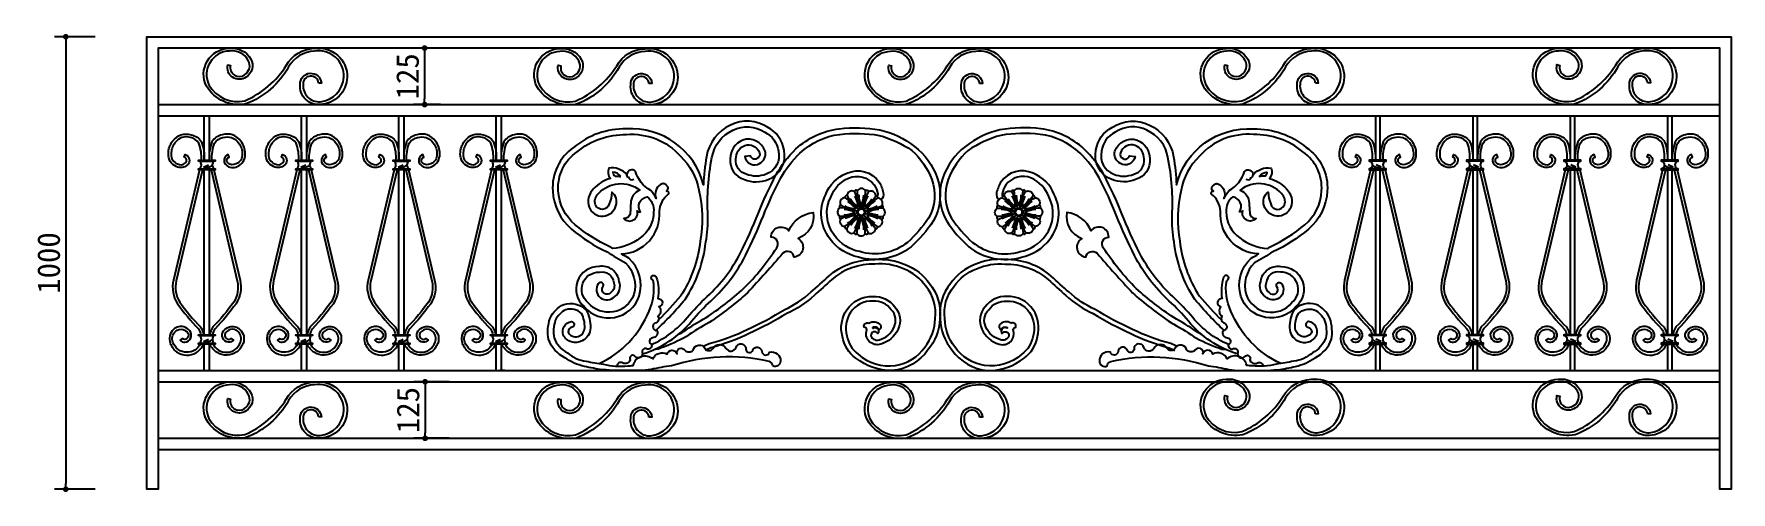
# Model space of a CAD drawing. Extents: x 383 to 4132, y 1675 to 2688.
import ezdxf

# ---------------------------------------------------------------- set-up
doc = ezdxf.new("R2010")
doc.units = 0
doc.header["$LTSCALE"] = 0.85
doc.header["$MEASUREMENT"] = 0
doc.header["$PDMODE"] = 3
doc.header["$PDSIZE"] = 15
doc.layers.get('0').update_dxf_attribs({"color": 3, "linetype": 'CONTINUOUS'})
doc.layers.get('DEFPOINTS').update_dxf_attribs({"linetype": 'CONTINUOUS'})
for name, color, linetype in [('3', 3, 'CONTINUOUS'), ('4', 4, 'CONTINUOUS'), ('7', 7, 'CONTINUOUS')]:
    doc.layers.add(name, color=color, linetype=linetype)
doc.styles.add('HZ', font='')
doc.styles.get("Standard").update_dxf_attribs({"font": 'ISOCP'})
doc.styles.get('HZ').set_extended_font_data('仿宋_GB2312')
doc.dimstyles.new('ISO-25_WS', dxfattribs={"dimscale": 10, "dimtxt": 2.5, "dimasz": 2.5, "dimexe": 1.25, "dimexo": 0.625, "dimtad": 1, "dimdec": 4, "dimtxsty": 'STANDARD', "dimcen": 2.5, "dimazin": 3, "dimtfac": 1, "dimtdec": 4, "dimtmove": 0, "dimatfit": 3, "dimtolj": 1, "dimtzin": 0})

msp = doc.modelspace()

# ---------------------------------------------------------------- blocks, each defined once
blk = doc.blocks.new('_DOT')
at = {"color": 0, "linetype": 'BYBLOCK'}
blk.add_line((-0.5, 0), (-1, 0), dxfattribs=at)
at = {"color": 0, "linetype": 'BYBLOCK', "const_width": 0.5}
blk.add_lwpolyline([(-0.25, 0, 1), (0.25, 0, 1)], format="xyb", close=True, dxfattribs=at)
blk = doc.blocks.new('*D4')
at = {"color": 0, "linetype": 'BYBLOCK'}
for p, q in [((13888.5, -35222.3), (13798.5, -35222.3)), ((13823.5, -35234.8), (13823.5, -36209.8)), ((13888.5, -36222.3), (13798.5, -36222.3))]:
    blk.add_line(p, q, dxfattribs=at)
at = {"layer": 'DEFPOINTS', "color": 0, "linetype": 'BYBLOCK'}
for p in [(13913.5, -35222.3), (13823.5, -36222.3), (13913.5, -36222.3)]:
    blk.add_point(p, dxfattribs=at)
at = {"color": 0, "linetype": 'BYBLOCK', "xscale": 12.5, "yscale": 12.5, "zscale": 12.5}
for p, rotation in [((13823.5, -35222.3), 90), ((13823.5, -36222.3), 270)]:
    blk.add_blockref('_DOT', p, dxfattribs=dict(at, rotation=rotation))
at = {"color": 0, "linetype": 'BYBLOCK', "insert": (13786, -35722.3), "char_height": 50, "attachment_point": 5, "rotation": 90, "style": 'HZ'}
blk.add_mtext('\\A1;1000', dxfattribs=at)
blk = doc.blocks.new('DOT')
at = {"color": 0, "linetype": 'BYBLOCK'}
blk.add_line((-0.35, 0), (-1, 0), dxfattribs=at)
at = {"color": 0, "linetype": 'BYBLOCK', "const_width": 0.35}
blk.add_lwpolyline([(-0.175, 0, 1), (0.175, 0, 1)], format="xyb", close=True, dxfattribs=at)
blk = doc.blocks.new('*D3')
at = {"color": 0, "linetype": 'BYBLOCK'}
for p, q in [((14670.8, -35984.8), (14592.3, -35984.8)), ((14617.3, -35997.3), (14617.3, -36097.3)), ((14670.8, -36109.8), (14592.3, -36109.8))]:
    blk.add_line(p, q, dxfattribs=at)
at = {"layer": 'DEFPOINTS', "color": 0, "linetype": 'BYBLOCK'}
for p in [(14695.8, -35984.8), (14617.3, -36109.8), (14695.8, -36109.8)]:
    blk.add_point(p, dxfattribs=at)
at = {"color": 0, "linetype": 'BYBLOCK', "xscale": 12.5, "yscale": 12.5, "zscale": 12.5}
for p, rotation in [((14617.3, -35984.8), 90), ((14617.3, -36109.8), 270)]:
    blk.add_blockref('_DOT', p, dxfattribs=dict(at, rotation=rotation))
at = {"color": 0, "linetype": 'BYBLOCK', "insert": (14579.8, -36047.3), "char_height": 50, "attachment_point": 5, "rotation": 90, "style": 'HZ'}
blk.add_mtext('\\A1;125', dxfattribs=at)
blk = doc.blocks.new('*D2')
at = {"color": 0, "linetype": 'BYBLOCK'}
for p, q in [((14651.4, -35247.3), (14591.3, -35247.3)), ((14616.3, -35259.8), (14616.3, -35359.8)), ((14651.4, -35372.3), (14591.3, -35372.3))]:
    blk.add_line(p, q, dxfattribs=at)
at = {"layer": 'DEFPOINTS', "color": 0, "linetype": 'BYBLOCK'}
for p in [(14676.4, -35247.3), (14616.3, -35372.3), (14676.4, -35372.3)]:
    blk.add_point(p, dxfattribs=at)
at = {"color": 0, "linetype": 'BYBLOCK', "xscale": 12.5, "yscale": 12.5, "zscale": 12.5}
for p, rotation in [((14616.3, -35247.3), 90), ((14616.3, -35372.3), 270)]:
    blk.add_blockref('_DOT', p, dxfattribs=dict(at, rotation=rotation))
at = {"color": 0, "linetype": 'BYBLOCK', "insert": (14578.8, -35309.8), "char_height": 50, "attachment_point": 5, "rotation": 90, "style": 'HZ'}
blk.add_mtext('\\A1;125', dxfattribs=at)

# ---------------------------------------------------------------- dimensions: what is measured, and where the dimension line sits
at = {"layer": '3'}
for base, p1, p2, picture, middle in [((453.6, 1681.4), (543.7, 2681.4), (543.7, 1681.4), '*D4', (416.1, 2181.4)), ((1246.5, 2531.4), (1306.6, 2656.4), (1306.6, 2531.4), '*D2', (1209, 2593.9)), ((1247.5, 1793.9), (1326, 1918.9), (1326, 1793.9), '*D3', (1210, 1856.4))]:
    dim = msp.add_linear_dim(base=base, p1=p1, p2=p2, angle=270, dimstyle='ISO-25_WS', override={"dimscale": 25, "dimtxt": 2, "dimasz": 0.5, "dimexe": 1, "dimexo": 1, "dimgap": 0.5, "dimdec": 0, "dimzin": 0, "dimtxsty": 'HZ', "dimblk": 'DOT', "dimblk1": 'DOT', "dimblk2": 'DOT', "dimsah": 1, "dimcen": 0, "dimtfac": 0.5, "dimtdec": 0, "dimtix": 1, "dimtofl": 0}, dxfattribs=at)
    dim.commit()
    dim.dimension.update_dxf_attribs({"geometry": picture, "text_midpoint": middle, "insert": (-13369.9, 37903.7)})

# ---------------------------------------------------------------- linework, layer by layer
at = {"layer": '3'}
for p, q in [((749.1, 2406.5), (781.3, 2406.5)), ((964.1, 2406.5), (996.3, 2406.5)), ((1179.1, 2406.5), (1211.3, 2406.5)), ((1394.1, 2406.5), (1426.3, 2406.5)), ((3367.9, 2406.5), (3335.7, 2406.5)), ((3582.9, 2406.5), (3550.7, 2406.5)), ((3797.9, 2406.5), (3765.7, 2406.5)), ((4012.9, 2406.5), (3980.7, 2406.5)), ((749.1, 2389.7), (781.3, 2389.7)), ((757.6, 2393.3), (769, 2398.3)), ((964.1, 2389.7), (996.3, 2389.7)), ((972.6, 2393.3), (984, 2398.3)), ((1179.1, 2389.7), (1211.3, 2389.7)), ((1187.6, 2393.3), (1199, 2398.3)), ((1394.1, 2389.7), (1426.3, 2389.7)), ((1402.6, 2393.3), (1414, 2398.3)), ((3367.9, 2389.7), (3335.7, 2389.7)), ((3359.4, 2393.3), (3348, 2398.3)), ((3582.9, 2389.7), (3550.7, 2389.7)), ((3574.4, 2393.3), (3563, 2398.3)), ((3797.9, 2389.7), (3765.7, 2389.7)), ((3789.4, 2393.3), (3778, 2398.3)), ((4012.9, 2389.7), (3980.7, 2389.7)), ((4004.4, 2393.3), (3993, 2398.3)), ((749.3, 2021.1), (781.5, 2021.1)), ((749.3, 2004.3), (781.5, 2004.3)), ((757.7, 2007.9), (769.1, 2012.9)), ((964.3, 2021.1), (996.5, 2021.1)), ((964.3, 2004.3), (996.5, 2004.3)), ((972.7, 2007.9), (984.1, 2012.9)), ((1179.3, 2021.1), (1211.5, 2021.1)), ((1179.3, 2004.3), (1211.5, 2004.3)), ((1187.7, 2007.9), (1199.1, 2012.9)), ((1394.3, 2021.1), (1426.5, 2021.1)), ((1394.3, 2004.3), (1426.5, 2004.3)), ((1402.7, 2007.9), (1414.1, 2012.9)), ((3367.8, 2021.1), (3335.6, 2021.1)), ((3367.8, 2004.3), (3335.6, 2004.3)), ((3359.3, 2007.9), (3347.9, 2012.9)), ((3582.8, 2021.1), (3550.6, 2021.1)), ((3582.8, 2004.3), (3550.6, 2004.3)), ((3574.3, 2007.9), (3562.9, 2012.9)), ((3797.8, 2021.1), (3765.6, 2021.1)), ((3797.8, 2004.3), (3765.6, 2004.3)), ((3789.3, 2007.9), (3777.9, 2012.9)), ((4012.8, 2021.1), (3980.6, 2021.1)), ((4012.8, 2004.3), (3980.6, 2004.3)), ((4004.3, 2007.9), (3992.9, 2012.9))]:
    msp.add_line(p, q, dxfattribs=at)
for points in [[(1012, 2578.7, 0.996788), (977.8, 2576.2, 0.449865), (1015.5, 2537.5, 0.368537), (1067.7, 2592.3, 0.474435), (1003.3, 2649.8, 0.257988), (946, 2614.8, -0.17466), (851.6, 2532.9, -0.315941), (764.3, 2572.2, -0.549553), (814.4, 2655.9, -0.305358), (862.5, 2632.1, -0.399883), (852.1, 2592.3, -0.700877), (811.5, 2619.6), (817.6, 2618.1, 0.702773), (848.5, 2597.4, 0.406646), (856.9, 2629.1, 0.311813), (815.1, 2649.8, 0.540034), (769.8, 2575.2, 0.331833), (849.4, 2540, 0.152368), (940.7, 2618.1, -0.259146), (1002.6, 2655.8, -0.460175), (1075.5, 2591.9, -0.393525), (1015.8, 2531.6, -0.474807), (971.5, 2575.9, -0.993068), (1018.2, 2579.1)], [(1741.9, 2577.9, 0.996788), (1707.7, 2575.5, 0.449865), (1745.5, 2536.8, 0.368537), (1797.7, 2591.5, 0.474435), (1733.3, 2649.1, 0.257988), (1676, 2614.1, -0.17466), (1581.6, 2532.1, -0.315941), (1494.3, 2571.4, -0.549553), (1544.4, 2655.1, -0.305358), (1592.5, 2631.4, -0.399883), (1582.1, 2591.6, -0.700877), (1541.5, 2618.9), (1547.5, 2617.4, 0.702773), (1578.5, 2596.7, 0.406646), (1586.9, 2628.3, 0.311813), (1545.1, 2649, 0.540034), (1499.8, 2574.4, 0.331833), (1579.4, 2539.2, 0.152368), (1670.7, 2617.4, -0.259146), (1732.6, 2655, -0.460175), (1805.5, 2591.1, -0.393525), (1745.8, 2530.8, -0.474807), (1701.5, 2575.2, -0.993068), (1748.2, 2578.4)], [(2472.3, 2577.9, 0.996788), (2438.1, 2575.5, 0.449865), (2475.8, 2536.8, 0.368537), (2528, 2591.5, 0.474435), (2463.6, 2649.1, 0.257988), (2406.3, 2614.1, -0.17466), (2311.9, 2532.1, -0.315941), (2224.6, 2571.4, -0.549553), (2274.7, 2655.1, -0.305358), (2322.8, 2631.4, -0.399883), (2312.4, 2591.6, -0.700877), (2271.8, 2618.9), (2277.8, 2617.4, 0.702773), (2308.8, 2596.7, 0.406646), (2317.2, 2628.3, 0.311813), (2275.4, 2649, 0.540034), (2230.1, 2574.4, 0.331833), (2309.7, 2539.2, 0.152368), (2401, 2617.4, -0.259146), (2462.9, 2655, -0.460175), (2535.8, 2591.1, -0.393525), (2476.1, 2530.8, -0.474807), (2431.8, 2575.2, -0.993068), (2478.5, 2578.4)], [(3214.3, 2578.5, 0.996788), (3180.1, 2576, 0.449865), (3217.8, 2537.3, 0.368537), (3270, 2592.1, 0.474435), (3205.6, 2649.6, 0.257988), (3148.3, 2614.6, -0.17466), (3053.9, 2532.7, -0.315941), (2966.6, 2572, -0.549553), (3016.7, 2655.7, -0.305358), (3064.8, 2631.9, -0.399883), (3054.4, 2592.1, -0.700877), (3013.8, 2619.4), (3019.9, 2617.9, 0.702773), (3050.8, 2597.2, 0.406646), (3059.2, 2628.9, 0.311813), (3017.4, 2649.6, 0.540034), (2972.1, 2575, 0.331833), (3051.7, 2539.8, 0.152368), (3143, 2617.9, -0.259146), (3204.9, 2655.6, -0.460175), (3277.8, 2591.7, -0.393525), (3218.1, 2531.4, -0.474807), (3173.8, 2575.7, -0.993068), (3220.5, 2578.9)], [(3948.2, 2578.7, 0.996788), (3914, 2576.3, 0.449865), (3951.7, 2537.6, 0.368537), (4003.9, 2592.4, 0.474435), (3939.6, 2649.9, 0.257988), (3882.3, 2614.9, -0.17466), (3787.9, 2532.9, -0.315941), (3700.5, 2572.2, -0.549553), (3750.6, 2655.9, -0.305358), (3798.7, 2632.2, -0.399883), (3788.3, 2592.4, -0.700877), (3747.7, 2619.7), (3753.8, 2618.2, 0.702773), (3784.7, 2597.5, 0.406646), (3793.2, 2629.1, 0.311813), (3751.4, 2649.8, 0.540034), (3706, 2575.2, 0.331833), (3785.6, 2540, 0.152368), (3876.9, 2618.2, -0.259146), (3938.8, 2655.8, -0.460175), (4011.7, 2591.9, -0.393525), (3952.1, 2531.7, -0.474807), (3907.8, 2576, -0.993068), (3954.4, 2579.2)], [(1012, 1841.2, 0.996788), (977.8, 1838.7, 0.449865), (1015.5, 1800, 0.368537), (1067.7, 1854.8, 0.474435), (1003.3, 1912.3, 0.257988), (946, 1877.3, -0.17466), (851.6, 1795.4, -0.315941), (764.3, 1834.7, -0.549553), (814.4, 1918.4, -0.305358), (862.5, 1894.6, -0.399883), (852.1, 1854.8, -0.700877), (811.5, 1882.1), (817.6, 1880.6, 0.702773), (848.5, 1859.9, 0.406646), (856.9, 1891.6, 0.311813), (815.1, 1912.3, 0.540034), (769.8, 1837.7, 0.331833), (849.4, 1802.5, 0.152368), (940.7, 1880.6, -0.259146), (1002.6, 1918.3, -0.460175), (1075.5, 1854.4, -0.393525), (1015.8, 1794.1, -0.474807), (971.5, 1838.4, -0.993068), (1018.2, 1841.6)], [(1741.9, 1840.4, 0.996788), (1707.7, 1838, 0.449865), (1745.5, 1799.3, 0.368537), (1797.7, 1854.1, 0.474435), (1733.3, 1911.6, 0.257988), (1676, 1876.6, -0.17466), (1581.6, 1794.6, -0.315941), (1494.3, 1833.9, -0.549553), (1544.4, 1917.6, -0.305358), (1592.5, 1893.9, -0.399883), (1582.1, 1854.1, -0.700877), (1541.5, 1881.4), (1547.5, 1879.9, 0.702773), (1578.5, 1859.2, 0.406646), (1586.9, 1890.8, 0.311813), (1545.1, 1911.5, 0.540034), (1499.8, 1836.9, 0.331833), (1579.4, 1801.7, 0.152368), (1670.7, 1879.9, -0.259146), (1732.6, 1917.5, -0.460175), (1805.5, 1853.6, -0.393525), (1745.8, 1793.3, -0.474807), (1701.5, 1837.7, -0.993068), (1748.2, 1840.9)], [(2472.3, 1840.4, 0.996788), (2438.1, 1838, 0.449865), (2475.8, 1799.3, 0.368537), (2528, 1854.1, 0.474435), (2463.6, 1911.6, 0.257988), (2406.3, 1876.6, -0.17466), (2311.9, 1794.6, -0.315941), (2224.6, 1833.9, -0.549553), (2274.7, 1917.6, -0.305358), (2322.8, 1893.9, -0.399883), (2312.4, 1854.1, -0.700877), (2271.8, 1881.4), (2277.8, 1879.9, 0.702773), (2308.8, 1859.2, 0.406646), (2317.2, 1890.8, 0.311813), (2275.4, 1911.5, 0.540034), (2230.1, 1836.9, 0.331833), (2309.7, 1801.7, 0.152368), (2401, 1879.9, -0.259146), (2462.9, 1917.5, -0.460175), (2535.8, 1853.6, -0.393525), (2476.1, 1793.3, -0.474807), (2431.8, 1837.7, -0.993068), (2478.5, 1840.9)], [(3214.3, 1847.4, 0.996788), (3180.1, 1844.9, 0.449865), (3217.8, 1806.2, 0.368537), (3270, 1861, 0.474435), (3205.6, 1918.5, 0.257988), (3148.3, 1883.5, -0.17466), (3053.9, 1801.6, -0.315941), (2966.6, 1840.9, -0.549553), (3016.7, 1924.6, -0.305358), (3064.8, 1900.8, -0.399883), (3054.4, 1861, -0.700877), (3013.8, 1888.3), (3019.9, 1886.8, 0.702773), (3050.8, 1866.1, 0.406646), (3059.2, 1897.8, 0.311813), (3017.4, 1918.5, 0.540034), (2972.1, 1843.9, 0.331833), (3051.7, 1808.7, 0.152368), (3143, 1886.8, -0.259146), (3204.9, 1924.5, -0.460175), (3277.8, 1860.6, -0.393525), (3218.1, 1800.3, -0.474807), (3173.8, 1844.6, -0.993068), (3220.5, 1847.8)], [(3948.2, 1847.4, 0.996788), (3914, 1844.9, 0.449865), (3951.7, 1806.2, 0.368537), (4003.9, 1861, 0.474435), (3939.6, 1918.5, 0.257988), (3882.3, 1883.5, -0.17466), (3787.9, 1801.6, -0.315941), (3700.5, 1840.9, -0.549553), (3750.6, 1924.6, -0.305358), (3798.7, 1900.8, -0.399883), (3788.3, 1861, -0.700877), (3747.7, 1888.3), (3753.8, 1886.8, 0.702773), (3784.7, 1866.1, 0.406646), (3793.2, 1897.8, 0.311813), (3751.4, 1918.5, 0.540034), (3706, 1843.9, 0.331833), (3785.6, 1808.7, 0.152368), (3876.9, 1886.8, -0.259146), (3938.8, 1924.5, -0.460175), (4011.7, 1860.6, -0.393525), (3952.1, 1800.3, -0.474807), (3907.8, 1844.6, -0.993068), (3954.4, 1847.8)]]:
    msp.add_lwpolyline(points, format="xyb", close=True, dxfattribs=at)
for points in [[(753, 2408.3, 0.110639), (747.6, 2446.3, 0.212652), (729.3, 2458.7, 0.324772), (694.7, 2446.9, 0.178693), (686.5, 2422, 0.326207), (700.1, 2400.4, 0.32199), (718, 2402.6, 0.566677), (715.2, 2415.6), (717.2, 2421.5, -0.567711), (722.3, 2398, -0.316529), (697.5, 2394.7, -0.319487), (680.2, 2422.1, -0.176317), (689.7, 2450.7, -0.320058), (730.7, 2464.8, -0.214553), (753.3, 2449, -0.110902), (759.3, 2408.3)], [(776.8, 2408.3, -0.110639), (782.3, 2446.3, -0.212652), (800.6, 2458.7, -0.324772), (835.2, 2446.9, -0.178693), (843.4, 2422, -0.326207), (829.8, 2400.4, -0.32199), (811.8, 2402.6, -0.566677), (814.7, 2415.6), (812.7, 2421.5, 0.567711), (807.6, 2398, 0.316529), (832.4, 2394.7, 0.319487), (849.7, 2422.1, 0.176317), (840.2, 2450.7, 0.320058), (799.2, 2464.8, 0.214553), (776.6, 2449, 0.110902), (770.6, 2408.3)], [(968, 2408.3, 0.110639), (962.6, 2446.3, 0.212652), (944.3, 2458.7, 0.324772), (909.7, 2446.9, 0.178693), (901.5, 2422, 0.326207), (915.1, 2400.4, 0.32199), (933, 2402.6, 0.566677), (930.2, 2415.6), (932.2, 2421.5, -0.567711), (937.3, 2398, -0.316529), (912.5, 2394.7, -0.319487), (895.2, 2422.1, -0.176317), (904.7, 2450.7, -0.320058), (945.7, 2464.8, -0.214553), (968.3, 2449, -0.110902), (974.3, 2408.3)], [(991.8, 2408.3, -0.110639), (997.3, 2446.3, -0.212652), (1015.6, 2458.7, -0.324772), (1050.2, 2446.9, -0.178693), (1058.4, 2422, -0.326207), (1044.8, 2400.4, -0.32199), (1026.8, 2402.6, -0.566677), (1029.7, 2415.6), (1027.7, 2421.5, 0.567711), (1022.6, 2398, 0.316529), (1047.4, 2394.7, 0.319487), (1064.7, 2422.1, 0.176317), (1055.2, 2450.7, 0.320058), (1014.2, 2464.8, 0.214553), (991.6, 2449, 0.110902), (985.6, 2408.3)], [(1183, 2408.3, 0.110639), (1177.6, 2446.3, 0.212652), (1159.3, 2458.7, 0.324772), (1124.7, 2446.9, 0.178693), (1116.5, 2422, 0.326207), (1130.1, 2400.4, 0.32199), (1148, 2402.6, 0.566677), (1145.2, 2415.6), (1147.2, 2421.5, -0.567711), (1152.3, 2398, -0.316529), (1127.5, 2394.7, -0.319487), (1110.2, 2422.1, -0.176317), (1119.7, 2450.7, -0.320058), (1160.7, 2464.8, -0.214553), (1183.3, 2449, -0.110902), (1189.3, 2408.3)], [(1206.8, 2408.3, -0.110639), (1212.3, 2446.3, -0.212652), (1230.6, 2458.7, -0.324772), (1265.2, 2446.9, -0.178693), (1273.4, 2422, -0.326207), (1259.8, 2400.4, -0.32199), (1241.8, 2402.6, -0.566677), (1244.7, 2415.6), (1242.7, 2421.5, 0.567711), (1237.6, 2398, 0.316529), (1262.4, 2394.7, 0.319487), (1279.7, 2422.1, 0.176317), (1270.2, 2450.7, 0.320058), (1229.2, 2464.8, 0.214553), (1206.6, 2449, 0.110902), (1200.6, 2408.3)], [(1398, 2408.3, 0.110639), (1392.6, 2446.3, 0.212652), (1374.3, 2458.7, 0.324772), (1339.7, 2446.9, 0.178693), (1331.5, 2422, 0.326207), (1345.1, 2400.4, 0.32199), (1363, 2402.6, 0.566677), (1360.2, 2415.6), (1362.2, 2421.5, -0.567711), (1367.3, 2398, -0.316529), (1342.5, 2394.7, -0.319487), (1325.2, 2422.1, -0.176317), (1334.7, 2450.7, -0.320058), (1375.7, 2464.8, -0.214553), (1398.3, 2449, -0.110902), (1404.3, 2408.3)], [(1421.8, 2408.3, -0.110639), (1427.3, 2446.3, -0.212652), (1445.6, 2458.7, -0.324772), (1480.2, 2446.9, -0.178693), (1488.4, 2422, -0.326207), (1474.8, 2400.4, -0.32199), (1456.8, 2402.6, -0.566677), (1459.7, 2415.6), (1457.7, 2421.5, 0.567711), (1452.6, 2398, 0.316529), (1477.4, 2394.7, 0.319487), (1494.7, 2422.1, 0.176317), (1485.2, 2450.7, 0.320058), (1444.2, 2464.8, 0.214553), (1421.6, 2449, 0.110902), (1415.6, 2408.3)], [(3340.2, 2408.3, 0.110639), (3334.8, 2446.3, 0.212652), (3316.4, 2458.7, 0.324772), (3281.8, 2446.9, 0.178693), (3273.6, 2422, 0.326207), (3287.2, 2400.4, 0.32199), (3305.2, 2402.6, 0.566677), (3302.3, 2415.6), (3304.3, 2421.5, -0.567711), (3309.4, 2398, -0.316529), (3284.6, 2394.7, -0.319487), (3267.4, 2422.1, -0.176317), (3276.8, 2450.7, -0.320058), (3317.9, 2464.8, -0.214553), (3340.4, 2449, -0.110902), (3346.4, 2408.3)], [(3364, 2408.3, -0.110639), (3369.4, 2446.3, -0.212652), (3387.8, 2458.7, -0.324772), (3422.4, 2446.9, -0.178693), (3430.5, 2422, -0.326207), (3416.9, 2400.4, -0.32199), (3399, 2402.6, -0.566677), (3401.8, 2415.6), (3399.8, 2421.5, 0.567711), (3394.7, 2398, 0.316529), (3419.5, 2394.7, 0.319487), (3436.8, 2422.1, 0.176317), (3427.3, 2450.7, 0.320058), (3386.3, 2464.8, 0.214553), (3363.7, 2449, 0.110902), (3357.7, 2408.3)], [(3555.2, 2408.3, 0.110639), (3549.8, 2446.3, 0.212652), (3531.4, 2458.7, 0.324772), (3496.8, 2446.9, 0.178693), (3488.6, 2422, 0.326207), (3502.2, 2400.4, 0.32199), (3520.2, 2402.6, 0.566677), (3517.3, 2415.6), (3519.3, 2421.5, -0.567711), (3524.4, 2398, -0.316529), (3499.6, 2394.7, -0.319487), (3482.4, 2422.1, -0.176317), (3491.8, 2450.7, -0.320058), (3532.9, 2464.8, -0.214553), (3555.4, 2449, -0.110902), (3561.4, 2408.3)], [(3579, 2408.3, -0.110639), (3584.4, 2446.3, -0.212652), (3602.8, 2458.7, -0.324772), (3637.4, 2446.9, -0.178693), (3645.5, 2422, -0.326207), (3631.9, 2400.4, -0.32199), (3614, 2402.6, -0.566677), (3616.8, 2415.6), (3614.8, 2421.5, 0.567711), (3609.7, 2398, 0.316529), (3634.5, 2394.7, 0.319487), (3651.8, 2422.1, 0.176317), (3642.3, 2450.7, 0.320058), (3601.3, 2464.8, 0.214553), (3578.7, 2449, 0.110902), (3572.7, 2408.3)], [(3770.2, 2408.3, 0.110639), (3764.8, 2446.3, 0.212652), (3746.4, 2458.7, 0.324772), (3711.8, 2446.9, 0.178693), (3703.6, 2422, 0.326207), (3717.2, 2400.4, 0.32199), (3735.2, 2402.6, 0.566677), (3732.3, 2415.6), (3734.3, 2421.5, -0.567711), (3739.4, 2398, -0.316529), (3714.6, 2394.7, -0.319487), (3697.4, 2422.1, -0.176317), (3706.8, 2450.7, -0.320058), (3747.9, 2464.8, -0.214553), (3770.4, 2449, -0.110902), (3776.4, 2408.3)], [(3794, 2408.3, -0.110639), (3799.4, 2446.3, -0.212652), (3817.8, 2458.7, -0.324772), (3852.4, 2446.9, -0.178693), (3860.5, 2422, -0.326207), (3846.9, 2400.4, -0.32199), (3829, 2402.6, -0.566677), (3831.8, 2415.6), (3829.8, 2421.5, 0.567711), (3824.7, 2398, 0.316529), (3849.5, 2394.7, 0.319487), (3866.8, 2422.1, 0.176317), (3857.3, 2450.7, 0.320058), (3816.3, 2464.8, 0.214553), (3793.7, 2449, 0.110902), (3787.7, 2408.3)], [(3985.2, 2408.3, 0.110639), (3979.8, 2446.3, 0.212652), (3961.4, 2458.7, 0.324772), (3926.8, 2446.9, 0.178693), (3918.6, 2422, 0.326207), (3932.2, 2400.4, 0.32199), (3950.2, 2402.6, 0.566677), (3947.3, 2415.6), (3949.3, 2421.5, -0.567711), (3954.4, 2398, -0.316529), (3929.6, 2394.7, -0.319487), (3912.4, 2422.1, -0.176317), (3921.8, 2450.7, -0.320058), (3962.9, 2464.8, -0.214553), (3985.4, 2449, -0.110902), (3991.4, 2408.3)], [(4009, 2408.3, -0.110639), (4014.4, 2446.3, -0.212652), (4032.8, 2458.7, -0.324772), (4067.4, 2446.9, -0.178693), (4075.5, 2422, -0.326207), (4061.9, 2400.4, -0.32199), (4044, 2402.6, -0.566677), (4046.8, 2415.6), (4044.8, 2421.5, 0.567711), (4039.7, 2398, 0.316529), (4064.5, 2394.7, 0.319487), (4081.8, 2422.1, 0.176317), (4072.3, 2450.7, 0.320058), (4031.3, 2464.8, 0.214553), (4008.7, 2449, 0.110902), (4002.7, 2408.3)], [(748.9, 2387), (691.4, 2143.3, 0.200397), (700.1, 2091.5, 0.041187), (746.6, 2036.1, -0.081154), (752.1, 2022.9)], [(755.4, 2387.3), (697.5, 2141.9, 0.199669), (705.3, 2094.9, 0.041477), (751.5, 2040, -0.092137), (758.5, 2022.9)], [(774.5, 2387.3), (832.4, 2141.9, -0.199669), (824.6, 2094.9, -0.041477), (778.4, 2040, 0.092137), (771.4, 2022.9)], [(781, 2387), (838.5, 2143.3, -0.200397), (829.8, 2091.5, -0.041187), (783.3, 2036.1, 0.081154), (777.8, 2022.9)], [(963.9, 2387), (906.4, 2143.3, 0.200397), (915.1, 2091.5, 0.041187), (961.6, 2036.1, -0.081154), (967.1, 2022.9)], [(970.4, 2387.3), (912.5, 2141.9, 0.199669), (920.3, 2094.9, 0.041477), (966.5, 2040, -0.092137), (973.5, 2022.9)], [(989.5, 2387.3), (1047.4, 2141.9, -0.199669), (1039.6, 2094.9, -0.041477), (993.4, 2040, 0.092137), (986.4, 2022.9)], [(996, 2387), (1053.5, 2143.3, -0.200397), (1044.8, 2091.5, -0.041187), (998.3, 2036.1, 0.081154), (992.8, 2022.9)], [(1178.9, 2387), (1121.4, 2143.3, 0.200397), (1130.1, 2091.5, 0.041187), (1176.6, 2036.1, -0.081154), (1182.1, 2022.9)], [(1185.4, 2387.3), (1127.5, 2141.9, 0.199669), (1135.3, 2094.9, 0.041477), (1181.5, 2040, -0.092137), (1188.5, 2022.9)], [(1204.5, 2387.3), (1262.4, 2141.9, -0.199669), (1254.6, 2094.9, -0.041477), (1208.4, 2040, 0.092137), (1201.4, 2022.9)], [(1211, 2387), (1268.5, 2143.3, -0.200397), (1259.8, 2091.5, -0.041187), (1213.3, 2036.1, 0.081154), (1207.8, 2022.9)], [(1393.9, 2387), (1336.4, 2143.3, 0.200397), (1345.1, 2091.5, 0.041187), (1391.6, 2036.1, -0.081154), (1397.1, 2022.9)], [(1400.4, 2387.3), (1342.5, 2141.9, 0.199669), (1350.3, 2094.9, 0.041477), (1396.5, 2040, -0.092137), (1403.5, 2022.9)], [(1419.5, 2387.3), (1477.4, 2141.9, -0.199669), (1469.6, 2094.9, -0.041477), (1423.4, 2040, 0.092137), (1416.4, 2022.9)], [(1426, 2387), (1483.5, 2143.3, -0.200397), (1474.8, 2091.5, -0.041187), (1428.3, 2036.1, 0.081154), (1422.8, 2022.9)], [(3336.1, 2387), (3278.5, 2143.3, 0.200397), (3287.2, 2091.5, 0.041187), (3333.7, 2036.1, -0.081154), (3339.2, 2022.9)], [(3342.5, 2387.3), (3284.6, 2141.9, 0.199669), (3292.4, 2094.9, 0.041477), (3338.6, 2040, -0.092137), (3345.6, 2022.9)], [(3361.6, 2387.3), (3419.5, 2141.9, -0.199669), (3411.7, 2094.9, -0.041477), (3365.5, 2040, 0.092137), (3358.5, 2022.9)], [(3368.1, 2387), (3425.6, 2143.3, -0.200397), (3416.9, 2091.5, -0.041187), (3370.4, 2036.1, 0.081154), (3364.9, 2022.9)], [(3551.1, 2387), (3493.5, 2143.3, 0.200397), (3502.2, 2091.5, 0.041187), (3548.7, 2036.1, -0.081154), (3554.2, 2022.9)], [(3557.5, 2387.3), (3499.6, 2141.9, 0.199669), (3507.4, 2094.9, 0.041477), (3553.6, 2040, -0.092137), (3560.6, 2022.9)], [(3576.6, 2387.3), (3634.5, 2141.9, -0.199669), (3626.7, 2094.9, -0.041477), (3580.5, 2040, 0.092137), (3573.5, 2022.9)], [(3583.1, 2387), (3640.6, 2143.3, -0.200397), (3631.9, 2091.5, -0.041187), (3585.4, 2036.1, 0.081154), (3579.9, 2022.9)], [(3766.1, 2387), (3708.5, 2143.3, 0.200397), (3717.2, 2091.5, 0.041187), (3763.7, 2036.1, -0.081154), (3769.2, 2022.9)], [(3772.5, 2387.3), (3714.6, 2141.9, 0.199669), (3722.4, 2094.9, 0.041477), (3768.6, 2040, -0.092137), (3775.6, 2022.9)], [(3791.6, 2387.3), (3849.5, 2141.9, -0.199669), (3841.7, 2094.9, -0.041477), (3795.5, 2040, 0.092137), (3788.5, 2022.9)], [(3798.1, 2387), (3855.6, 2143.3, -0.200397), (3846.9, 2091.5, -0.041187), (3800.4, 2036.1, 0.081154), (3794.9, 2022.9)], [(3981.1, 2387), (3923.5, 2143.3, 0.200397), (3932.2, 2091.5, 0.041187), (3978.7, 2036.1, -0.081154), (3984.2, 2022.9)], [(3987.5, 2387.3), (3929.6, 2141.9, 0.199669), (3937.4, 2094.9, 0.041477), (3983.6, 2040, -0.092137), (3990.6, 2022.9)], [(4006.6, 2387.3), (4064.5, 2141.9, -0.199669), (4056.7, 2094.9, -0.041477), (4010.5, 2040, 0.092137), (4003.5, 2022.9)], [(4013.1, 2387), (4070.6, 2143.3, -0.200397), (4061.9, 2091.5, -0.041187), (4015.4, 2036.1, 0.081154), (4009.9, 2022.9)], [(2204.5, 2299.9, 0.076646), (2174.8, 2325.7, 0.544641), (2165.3, 2309.6, 0.084041), (2202.6, 2296.8)], [(2208.5, 2302.2, 0.076646), (2195.7, 2339.5, 0.544641), (2179.4, 2330.3, 0.084041), (2205.2, 2300.5)], [(2213.1, 2302.2, 0.076646), (2220.6, 2340.9, 0.544641), (2201.9, 2341.1, 0.084041), (2209.4, 2302.4)], [(2217.1, 2300, 0.076646), (2243, 2329.7, 0.544641), (2226.9, 2339.2, 0.084041), (2214, 2301.9)], [(2219.4, 2296, 0.076646), (2256.7, 2308.8, 0.544641), (2247.5, 2325.1, 0.084041), (2217.7, 2299.3)], [(2550.1, 2296, -0.076646), (2512.8, 2308.8, -0.544641), (2522, 2325.1, -0.084041), (2551.8, 2299.3)], [(2552.4, 2300, -0.076646), (2526.6, 2329.7, -0.544641), (2542.6, 2339.2, -0.084041), (2555.5, 2301.9)], [(2556.4, 2302.2, -0.076646), (2548.9, 2340.9, -0.544641), (2567.6, 2341.1, -0.084041), (2560.1, 2302.4)], [(2561, 2302.2, -0.076646), (2573.8, 2339.5, -0.544641), (2590.1, 2330.3, -0.084041), (2564.3, 2300.5)], [(2565, 2299.9, -0.076646), (2594.7, 2325.7, -0.544641), (2604.2, 2309.6, -0.084041), (2567, 2296.8)], [(2202.3, 2295.9, 0.076646), (2163.6, 2303.4, 0.544641), (2163.4, 2284.7, 0.084041), (2202.1, 2292.2)], [(2202.3, 2291.3, 0.076646), (2165, 2278.4, 0.544641), (2174.2, 2262.2, 0.084041), (2204, 2288)], [(2204.6, 2287.3, 0.076646), (2178.8, 2257.6, 0.544641), (2194.9, 2248.1, 0.084041), (2207.7, 2285.3)], [(2217.2, 2287.4, 0.076646), (2246.9, 2261.5, 0.544641), (2256.4, 2277.6, 0.084041), (2219.2, 2290.5)], [(2219.5, 2291.4, 0.076646), (2258.2, 2283.9, 0.544641), (2258.3, 2302.5, 0.084041), (2219.6, 2295.1)], [(2550, 2291.4, -0.076646), (2511.4, 2283.9, -0.544641), (2511.2, 2302.5, -0.084041), (2549.9, 2295.1)], [(2552.3, 2287.4, -0.076646), (2522.6, 2261.5, -0.544641), (2513.1, 2277.6, -0.084041), (2550.3, 2290.5)], [(2564.9, 2287.3, -0.076646), (2590.7, 2257.6, -0.544641), (2574.7, 2248.1, -0.084041), (2561.8, 2285.3)], [(2567.2, 2291.3, -0.076646), (2604.5, 2278.4, -0.544641), (2595.3, 2262.2, -0.084041), (2565.5, 2288)], [(2567.2, 2295.9, -0.076646), (2605.9, 2303.4, -0.544641), (2606.1, 2284.7, -0.084041), (2567.4, 2292.2)], [(2208.6, 2285, 0.076646), (2201.1, 2246.3, 0.544641), (2219.8, 2246.2, 0.084041), (2212.3, 2284.9)], [(2213.2, 2285.1, 0.076646), (2226.1, 2247.8, 0.544641), (2242.3, 2257, 0.084041), (2216.5, 2286.8)], [(2556.3, 2285.1, -0.076646), (2543.5, 2247.8, -0.544641), (2527.2, 2257, -0.084041), (2553, 2286.8)], [(2560.9, 2285, -0.076646), (2568.4, 2246.3, -0.544641), (2549.7, 2246.2, -0.084041), (2557.2, 2284.9)], [(750.7, 2002, -0.138709), (738.8, 1988.7, -0.285808), (702.2, 1989.9, -0.128981), (690.3, 2006.1, -0.309405), (695.7, 2029.9, -0.256529), (713, 2034.2, -0.166669), (722.8, 2027.7, -0.584517), (716.3, 2012.6, -0.248981), (710.9, 2014.8), (706.1, 2010.7, 0.248981), (717, 2006.4, 0.584517), (727.7, 2031.5, 0.166669), (714.6, 2040.3, 0.256529), (691.5, 2034.5, 0.309405), (684.5, 2003.8, 0.130545), (698.5, 1984.9, 0.288582), (742.1, 1983.3, 0.159179), (757.6, 2002)], [(779.2, 2002, 0.138709), (791, 1988.7, 0.285808), (827.7, 1989.9, 0.128981), (839.6, 2006.1, 0.309405), (834.1, 2029.9, 0.256529), (816.9, 2034.2, 0.166669), (807.1, 2027.7, 0.584517), (813.6, 2012.6, 0.248981), (819, 2014.8), (823.8, 2010.7, -0.248981), (812.9, 2006.4, -0.584517), (802.2, 2031.5, -0.166669), (815.3, 2040.3, -0.256529), (838.4, 2034.5, -0.309405), (845.4, 2003.8, -0.130545), (831.4, 1984.9, -0.288582), (787.8, 1983.3, -0.159179), (772.3, 2002)], [(965.7, 2002, -0.138709), (953.8, 1988.7, -0.285808), (917.2, 1989.9, -0.128981), (905.3, 2006.1, -0.309405), (910.7, 2029.9, -0.256529), (928, 2034.2, -0.166669), (937.8, 2027.7, -0.584517), (931.3, 2012.6, -0.248981), (925.9, 2014.8), (921.1, 2010.7, 0.248981), (932, 2006.4, 0.584517), (942.7, 2031.5, 0.166669), (929.6, 2040.3, 0.256529), (906.5, 2034.5, 0.309405), (899.5, 2003.8, 0.130545), (913.5, 1984.9, 0.288582), (957.1, 1983.3, 0.159179), (972.6, 2002)], [(994.2, 2002, 0.138709), (1006, 1988.7, 0.285808), (1042.7, 1989.9, 0.128981), (1054.6, 2006.1, 0.309405), (1049.1, 2029.9, 0.256529), (1031.9, 2034.2, 0.166669), (1022.1, 2027.7, 0.584517), (1028.6, 2012.6, 0.248981), (1034, 2014.8), (1038.8, 2010.7, -0.248981), (1027.9, 2006.4, -0.584517), (1017.2, 2031.5, -0.166669), (1030.3, 2040.3, -0.256529), (1053.4, 2034.5, -0.309405), (1060.4, 2003.8, -0.130545), (1046.4, 1984.9, -0.288582), (1002.8, 1983.3, -0.159179), (987.3, 2002)], [(1180.7, 2002, -0.138709), (1168.8, 1988.7, -0.285808), (1132.2, 1989.9, -0.128981), (1120.3, 2006.1, -0.309405), (1125.7, 2029.9, -0.256529), (1143, 2034.2, -0.166669), (1152.8, 2027.7, -0.584517), (1146.3, 2012.6, -0.248981), (1140.9, 2014.8), (1136.1, 2010.7, 0.248981), (1147, 2006.4, 0.584517), (1157.7, 2031.5, 0.166669), (1144.6, 2040.3, 0.256529), (1121.5, 2034.5, 0.309405), (1114.5, 2003.8, 0.130545), (1128.5, 1984.9, 0.288582), (1172.1, 1983.3, 0.159179), (1187.6, 2002)], [(1209.2, 2002, 0.138709), (1221, 1988.7, 0.285808), (1257.7, 1989.9, 0.128981), (1269.6, 2006.1, 0.309405), (1264.1, 2029.9, 0.256529), (1246.9, 2034.2, 0.166669), (1237.1, 2027.7, 0.584517), (1243.6, 2012.6, 0.248981), (1249, 2014.8), (1253.8, 2010.7, -0.248981), (1242.9, 2006.4, -0.584517), (1232.2, 2031.5, -0.166669), (1245.3, 2040.3, -0.256529), (1268.4, 2034.5, -0.309405), (1275.4, 2003.8, -0.130545), (1261.4, 1984.9, -0.288582), (1217.8, 1983.3, -0.159179), (1202.3, 2002)], [(1395.7, 2002, -0.138709), (1383.8, 1988.7, -0.285808), (1347.2, 1989.9, -0.128981), (1335.3, 2006.1, -0.309405), (1340.7, 2029.9, -0.256529), (1358, 2034.2, -0.166669), (1367.8, 2027.7, -0.584517), (1361.3, 2012.6, -0.248981), (1355.9, 2014.8), (1351.1, 2010.7, 0.248981), (1362, 2006.4, 0.584517), (1372.7, 2031.5, 0.166669), (1359.6, 2040.3, 0.256529), (1336.5, 2034.5, 0.309405), (1329.5, 2003.8, 0.130545), (1343.5, 1984.9, 0.288582), (1387.1, 1983.3, 0.159179), (1402.6, 2002)], [(1424.2, 2002, 0.138709), (1436, 1988.7, 0.285808), (1472.7, 1989.9, 0.128981), (1484.6, 2006.1, 0.309405), (1479.1, 2029.9, 0.256529), (1461.9, 2034.2, 0.166669), (1452.1, 2027.7, 0.584517), (1458.6, 2012.6, 0.248981), (1464, 2014.8), (1468.8, 2010.7, -0.248981), (1457.9, 2006.4, -0.584517), (1447.2, 2031.5, -0.166669), (1460.3, 2040.3, -0.256529), (1483.4, 2034.5, -0.309405), (1490.4, 2003.8, -0.130545), (1476.4, 1984.9, -0.288582), (1432.8, 1983.3, -0.159179), (1417.3, 2002)], [(3337.9, 2002, -0.138709), (3326, 1988.7, -0.285808), (3289.4, 1989.9, -0.128981), (3277.5, 2006.1, -0.309405), (3282.9, 2029.9, -0.256529), (3300.2, 2034.2, -0.166669), (3309.9, 2027.7, -0.584517), (3303.4, 2012.6, -0.248981), (3298, 2014.8), (3293.2, 2010.7, 0.248981), (3304.1, 2006.4, 0.584517), (3314.9, 2031.5, 0.166669), (3301.8, 2040.3, 0.256529), (3278.6, 2034.5, 0.309405), (3271.7, 2003.8, 0.130545), (3285.6, 1984.9, 0.288582), (3329.2, 1983.3, 0.159179), (3344.7, 2002)], [(3366.3, 2002, 0.138709), (3378.2, 1988.7, 0.285808), (3414.8, 1989.9, 0.128981), (3426.7, 2006.1, 0.309405), (3421.3, 2029.9, 0.256529), (3404, 2034.2, 0.166669), (3394.2, 2027.7, 0.584517), (3400.7, 2012.6, 0.248981), (3406.1, 2014.8), (3410.9, 2010.7, -0.248981), (3400.1, 2006.4, -0.584517), (3389.3, 2031.5, -0.166669), (3402.4, 2040.3, -0.256529), (3425.5, 2034.5, -0.309405), (3432.5, 2003.8, -0.130545), (3418.5, 1984.9, -0.288582), (3374.9, 1983.3, -0.159179), (3359.5, 2002)], [(3552.9, 2002, -0.138709), (3541, 1988.7, -0.285808), (3504.4, 1989.9, -0.128981), (3492.5, 2006.1, -0.309405), (3497.9, 2029.9, -0.256529), (3515.2, 2034.2, -0.166669), (3524.9, 2027.7, -0.584517), (3518.4, 2012.6, -0.248981), (3513, 2014.8), (3508.2, 2010.7, 0.248981), (3519.1, 2006.4, 0.584517), (3529.9, 2031.5, 0.166669), (3516.8, 2040.3, 0.256529), (3493.6, 2034.5, 0.309405), (3486.7, 2003.8, 0.130545), (3500.6, 1984.9, 0.288582), (3544.2, 1983.3, 0.159179), (3559.7, 2002)], [(3581.3, 2002, 0.138709), (3593.2, 1988.7, 0.285808), (3629.8, 1989.9, 0.128981), (3641.7, 2006.1, 0.309405), (3636.3, 2029.9, 0.256529), (3619, 2034.2, 0.166669), (3609.2, 2027.7, 0.584517), (3615.7, 2012.6, 0.248981), (3621.1, 2014.8), (3625.9, 2010.7, -0.248981), (3615.1, 2006.4, -0.584517), (3604.3, 2031.5, -0.166669), (3617.4, 2040.3, -0.256529), (3640.5, 2034.5, -0.309405), (3647.5, 2003.8, -0.130545), (3633.5, 1984.9, -0.288582), (3589.9, 1983.3, -0.159179), (3574.5, 2002)], [(3767.9, 2002, -0.138709), (3756, 1988.7, -0.285808), (3719.4, 1989.9, -0.128981), (3707.5, 2006.1, -0.309405), (3712.9, 2029.9, -0.256529), (3730.2, 2034.2, -0.166669), (3739.9, 2027.7, -0.584517), (3733.4, 2012.6, -0.248981), (3728, 2014.8), (3723.2, 2010.7, 0.248981), (3734.1, 2006.4, 0.584517), (3744.9, 2031.5, 0.166669), (3731.8, 2040.3, 0.256529), (3708.6, 2034.5, 0.309405), (3701.7, 2003.8, 0.130545), (3715.6, 1984.9, 0.288582), (3759.2, 1983.3, 0.159179), (3774.7, 2002)], [(3796.3, 2002, 0.138709), (3808.2, 1988.7, 0.285808), (3844.8, 1989.9, 0.128981), (3856.7, 2006.1, 0.309405), (3851.3, 2029.9, 0.256529), (3834, 2034.2, 0.166669), (3824.2, 2027.7, 0.584517), (3830.7, 2012.6, 0.248981), (3836.1, 2014.8), (3840.9, 2010.7, -0.248981), (3830.1, 2006.4, -0.584517), (3819.3, 2031.5, -0.166669), (3832.4, 2040.3, -0.256529), (3855.5, 2034.5, -0.309405), (3862.5, 2003.8, -0.130545), (3848.5, 1984.9, -0.288582), (3804.9, 1983.3, -0.159179), (3789.5, 2002)], [(3982.9, 2002, -0.138709), (3971, 1988.7, -0.285808), (3934.4, 1989.9, -0.128981), (3922.5, 2006.1, -0.309405), (3927.9, 2029.9, -0.256529), (3945.2, 2034.2, -0.166669), (3954.9, 2027.7, -0.584517), (3948.4, 2012.6, -0.248981), (3943, 2014.8), (3938.2, 2010.7, 0.248981), (3949.1, 2006.4, 0.584517), (3959.9, 2031.5, 0.166669), (3946.8, 2040.3, 0.256529), (3923.6, 2034.5, 0.309405), (3916.7, 2003.8, 0.130545), (3930.6, 1984.9, 0.288582), (3974.2, 1983.3, 0.159179), (3989.7, 2002)], [(4011.3, 2002, 0.138709), (4023.2, 1988.7, 0.285808), (4059.8, 1989.9, 0.128981), (4071.7, 2006.1, 0.309405), (4066.3, 2029.9, 0.256529), (4049, 2034.2, 0.166669), (4039.2, 2027.7, 0.584517), (4045.7, 2012.6, 0.248981), (4051.1, 2014.8), (4055.9, 2010.7, -0.248981), (4045.1, 2006.4, -0.584517), (4034.3, 2031.5, -0.166669), (4047.4, 2040.3, -0.256529), (4070.5, 2034.5, -0.309405), (4077.5, 2003.8, -0.130545), (4063.5, 1984.9, -0.288582), (4019.9, 1983.3, -0.159179), (4004.5, 2002)]]:
    msp.add_lwpolyline(points, format="xyb", dxfattribs=at)
for centre, radius in [((2210.9, 2293.6), 8.89), ((2210.9, 2293.6), 7.21), ((2558.6, 2293.6), 8.89), ((2558.6, 2293.6), 7.21)]:
    msp.add_circle(centre, radius, dxfattribs=at)
for centre, radius, start, end in [((763, 2416.1), 23.5, 256.7869, 307.7656), ((978, 2416.1), 23.5, 256.7869, 307.7656), ((1193, 2416.1), 23.5, 256.7869, 307.7656), ((1408, 2416.1), 23.5, 256.7869, 307.7656), ((3354.1, 2416.1), 23.5, 232.2344, 283.2131), ((3569.1, 2416.1), 23.5, 232.2344, 283.2131), ((3784.1, 2416.1), 23.5, 232.2344, 283.2131), ((3999.1, 2416.1), 23.5, 232.2344, 283.2131), ((2178.5, 2326.6), 3.78, 75.5699, 193.4122), ((2199.3, 2338.4), 3.78, 45.5699, 163.4122), ((2134.5, 2297.4), 70, 6.348, 26.8128), ((2252.8, 2330.8), 47.6, 178.1665, 208.0165), ((2146.6, 2335.1), 70, 336.348, 356.8128), ((2265.7, 2304.8), 47.6, 148.1665, 178.0165), ((2223.2, 2338.2), 3.78, 15.5699, 133.4122), ((2243.8, 2326), 3.78, 345.5699, 103.4122), ((2525.7, 2326), 3.78, 76.5878, 194.4301), ((2546.3, 2338.2), 3.78, 46.5878, 164.4301), ((2503.8, 2304.8), 47.6, 1.9835, 31.8335), ((2622.9, 2335.1), 70, 183.1872, 203.652), ((2516.7, 2330.8), 47.6, 331.9835, 1.8335), ((2635, 2297.4), 70, 153.1872, 173.652), ((2570.2, 2338.4), 3.78, 16.5878, 134.4301), ((2591, 2326.6), 3.78, 346.5878, 104.4301), ((2166.3, 2306), 3.78, 105.5699, 223.4122), ((2173.7, 2335.5), 47.6, 268.1665, 298.0165), ((2169.4, 2229.4), 70, 66.348, 86.8128), ((2199.7, 2348.5), 47.6, 238.1665, 268.0165), ((2142.8, 2258.7), 70, 36.348, 56.8128), ((2228.6, 2346.7), 47.6, 208.1665, 238.0165), ((2175.9, 2361.7), 70, 306.348, 326.8128), ((2214.6, 2370), 70, 276.348, 296.8128), ((2278.9, 2328.5), 70, 216.348, 236.8128), ((2264, 2275.9), 47.6, 118.1665, 148.0165), ((2252.3, 2357.9), 70, 246.348, 266.8128), ((2248, 2251.7), 47.6, 88.1665, 118.0165), ((2255.6, 2305.2), 3.78, 315.5699, 73.4122), ((2513.9, 2305.2), 3.78, 106.5878, 224.4301), ((2521.5, 2251.7), 47.6, 61.9835, 91.8335), ((2517.2, 2357.9), 70, 273.1872, 293.652), ((2554.9, 2370), 70, 243.1872, 263.652), ((2505.5, 2275.9), 47.6, 31.9835, 61.8335), ((2490.6, 2328.5), 70, 303.1872, 323.652), ((2593.6, 2361.7), 70, 213.1872, 233.652), ((2540.9, 2346.7), 47.6, 301.9835, 331.8335), ((2626.7, 2258.7), 70, 123.1872, 143.652), ((2569.8, 2348.5), 47.6, 271.9835, 301.8335), ((2600.1, 2229.4), 70, 93.1872, 113.652), ((2595.8, 2335.5), 47.6, 241.9835, 271.8335), ((2603.2, 2306), 3.78, 316.5878, 74.4301), ((2166.1, 2282.1), 3.78, 135.5699, 253.4122), ((2177.9, 2261.2), 3.78, 165.5699, 283.4122), ((2207.1, 2217.2), 70, 96.348, 116.8128), ((2157.8, 2311.4), 47.6, 298.1665, 328.0165), ((2245.8, 2225.6), 70, 126.348, 146.8128), ((2156, 2282.4), 47.6, 328.1665, 358.0165), ((2275.1, 2252.2), 70, 156.348, 176.8128), ((2169, 2256.5), 47.6, 358.1665, 28.0165), ((2287.2, 2289.8), 70, 186.348, 206.8128), ((2193.1, 2240.5), 47.6, 28.1665, 58.0165), ((2222.1, 2238.8), 47.6, 58.1665, 88.0165), ((2243.3, 2260.7), 3.78, 255.5699, 13.4122), ((2255.4, 2281.3), 3.78, 285.5699, 43.4122), ((2514.1, 2281.3), 3.78, 136.5878, 254.4301), ((2547.5, 2238.8), 47.6, 91.9835, 121.8335), ((2526.3, 2260.7), 3.78, 166.5878, 284.4301), ((2576.4, 2240.5), 47.6, 121.9835, 151.8335), ((2482.3, 2289.8), 70, 333.1872, 353.652), ((2600.6, 2256.5), 47.6, 151.9835, 181.8335), ((2494.4, 2252.2), 70, 3.1872, 23.652), ((2523.7, 2225.6), 70, 33.1872, 53.652), ((2613.5, 2282.4), 47.6, 181.9835, 211.8335), ((2562.4, 2217.2), 70, 63.1872, 83.652), ((2611.8, 2311.4), 47.6, 211.9835, 241.8335), ((2591.6, 2261.2), 3.78, 256.5878, 14.4301), ((2603.4, 2282.1), 3.78, 286.5878, 44.4301), ((2198.5, 2249.1), 3.78, 195.5699, 313.4122), ((2222.4, 2248.9), 3.78, 225.5699, 343.4122), ((2547.1, 2248.9), 3.78, 196.5878, 314.4301), ((2571, 2249.1), 3.78, 226.5878, 344.4301), ((763.1, 2030.7), 23.5, 256.7869, 307.7656), ((978.1, 2030.7), 23.5, 256.7869, 307.7656), ((1193.1, 2030.7), 23.5, 256.7869, 307.7656), ((1408.1, 2030.7), 23.5, 256.7869, 307.7656), ((3353.9, 2030.7), 23.5, 232.2344, 283.2131), ((3568.9, 2030.7), 23.5, 232.2344, 283.2131), ((3783.9, 2030.7), 23.5, 232.2344, 283.2131), ((3998.9, 2030.7), 23.5, 232.2344, 283.2131)]:
    msp.add_arc(centre, radius, start, end, dxfattribs=at)
at = {"layer": '4'}
for p, q in [((759.5, 2022.9), (759.5, 2387.4)), ((770.4, 2387), (770.4, 2022.9)), ((974.5, 2022.9), (974.5, 2387.4)), ((985.4, 2387), (985.4, 2022.9)), ((1189.5, 2022.9), (1189.5, 2387.4)), ((1200.4, 2387), (1200.4, 2022.9)), ((1404.5, 2022.9), (1404.5, 2387.4)), ((1415.4, 2387), (1415.4, 2022.9)), ((3346.6, 2387), (3346.6, 2022.9)), ((3357.5, 2022.9), (3357.5, 2387.4)), ((3561.6, 2387), (3561.6, 2022.9)), ((3572.5, 2022.9), (3572.5, 2387.4)), ((3776.6, 2387), (3776.6, 2022.9)), ((3787.5, 2022.9), (3787.5, 2387.4)), ((3991.6, 2387), (3991.6, 2022.9)), ((4002.5, 2022.9), (4002.5, 2387.4)), ((759.5, 1943.9), (759.5, 2002)), ((770.4, 2002), (770.4, 1943.9)), ((974.5, 1943.9), (974.5, 2002)), ((985.4, 2002), (985.4, 1943.9)), ((1189.5, 1943.9), (1189.5, 2002)), ((1200.4, 2002), (1200.4, 1943.9)), ((1404.5, 1943.9), (1404.5, 2002)), ((1415.4, 2002), (1415.4, 1943.9)), ((3346.6, 2002), (3346.6, 1943.9)), ((3357.5, 1943.9), (3357.5, 2002)), ((3561.6, 2002), (3561.6, 1943.9)), ((3572.5, 1943.9), (3572.5, 2002)), ((3776.6, 2002), (3776.6, 1943.9)), ((3787.5, 1943.9), (3787.5, 2002)), ((3991.6, 2002), (3991.6, 1943.9)), ((4002.5, 1943.9), (4002.5, 2002)), ((1423.6, 1943.9), (1412.6, 1943.9)), ((3346, 1943.9), (3356.9, 1943.9))]:
    msp.add_line(p, q, dxfattribs=at)
msp.add_lwpolyline([(2386.8, 2656.4), (657.5, 2656.4), (657.5, 1681.4), (657.5, 1681.4), (632.5, 1681.4), (632.5, 1681.4), (632.5, 2681.4), (2386.8, 2681.4), (4132.3, 2681.4), (4132.3, 1681.4), (4132.3, 1681.4), (4107.3, 1681.4), (4107.3, 1681.4), (4107.3, 2656.4)], close=True, dxfattribs=at)
for points in [[(759.5, 2408.3), (759.5, 2506.4)], [(770.4, 2506.4), (770.4, 2408.3)], [(974.5, 2408.3), (974.5, 2506.4)], [(985.4, 2506.4), (985.4, 2408.3)], [(1189.5, 2408.3), (1189.5, 2506.4)], [(1200.4, 2506.4), (1200.4, 2408.3)], [(1404.5, 2408.3), (1404.5, 2506.4)], [(1415.4, 2506.4), (1415.4, 2408.3)], [(3346.6, 2506.4), (3346.6, 2408.3)], [(3357.5, 2408.3), (3357.5, 2506.4)], [(3561.6, 2506.4), (3561.6, 2408.3)], [(3572.5, 2408.3), (3572.5, 2506.4)], [(3776.6, 2506.4), (3776.6, 2408.3)], [(3787.5, 2408.3), (3787.5, 2506.4)], [(3991.6, 2506.4), (3991.6, 2408.3)], [(4002.5, 2408.3), (4002.5, 2506.4)]]:
    msp.add_lwpolyline(points, dxfattribs=at)
at = {"layer": '7'}
for p, q in [((770.4, 2506.4), (974.5, 2506.4)), ((1412.6, 2506.4), (1423.6, 2506.4)), ((659.8, 1943.9), (4107.3, 1943.9)), ((659.8, 1918.9), (4107.3, 1918.9))]:
    msp.add_line(p, q, dxfattribs=at)
for points in [[(659.8, 2531.4), (4107.3, 2531.4)], [(659.8, 2506.4), (4107.3, 2506.4)], [(659.8, 1793.9), (4107.3, 1793.9)], [(659.8, 1768.9), (4107.3, 1768.9)]]:
    msp.add_lwpolyline(points, dxfattribs=at)
for points in [[(1756.9, 2032.4, 0.031007), (1821.6, 2100.6, 0.119341), (1867.4, 2227.9, 0.053662), (1872.1, 2286.5, -0.064407), (1881.1, 2414.3, -0.24971), (1927.5, 2474.7, -0.275026), (1997.6, 2470.4, -0.254705), (2027.9, 2428.4, -0.377873), (2000.9, 2377.7, -0.196007), (1956.6, 2377.7, -0.374122), (1934, 2411.1, -0.314255), (1953.4, 2441.3, -0.397349), (1986.4, 2425, -0.361701), (1980.4, 2412.2, -0.5343), (1966.2, 2418.5), (1953.9, 2416.4, 0.523079), (1986.4, 2401.2, 0.360909), (1998.3, 2428.8, 0.405786), (1949.2, 2453.1, 0.311695), (1921.5, 2411.6, 0.362191), (1952.6, 2365.8, 0.192563), (2005.4, 2366, 0.37344), (2040.2, 2430.6, 0.248246), (2003.9, 2481.3, 0.270947), (1922.1, 2486, 0.249063), (1868.8, 2416.3, 0.024572), (1862.2, 2354.3, 0.362473), (1691.8, 2477.8, 0.178083), (1575.5, 2437, 0.261595), (1529.2, 2340.3, 0.206805), (1570.8, 2256.5, 0.068414), (1649.3, 2206.1, 0.014312), (1690, 2181.9, -0.272406), (1708.4, 2111.8, -0.582308), (1607.2, 2093.8, -0.721063), (1632.8, 2161.2, -0.451061), (1664, 2137.8, -0.359973), (1657.8, 2116.3, -0.970339), (1640.3, 2128.8, 1.006742), (1629.9, 2135.7, 0.926202), (1666.3, 2107.1, 0.322516), (1676.3, 2140.8, 0.423502), (1631.8, 2173.7, 0.700507), (1598.4, 2084.9, 0.578671), (1720.4, 2108.1, 0.279473), (1697.6, 2192, -0.005827), (1681, 2201.4, 0.425822), (1764.9, 2295.6, -0.208035), (1784.6, 2333.7, 0.826628), (1780.6, 2340.1, 0.542397), (1781.1, 2352.5, 0.420572), (1767.7, 2355, 0.363983), (1757.8, 2323.6, 0.079993), (1745.9, 2341.4, -0.194726), (1712.2, 2383.9, 0.686673), (1693, 2376.5, 0.265538), (1653.1, 2391.1, 0.255686), (1656.6, 2368.4, 0.135556), (1619.4, 2345.2, 0.288881), (1609.5, 2304.5, 0.719524), (1668.6, 2307.9, 0.34573), (1659.9, 2338.1, -0.080992), (1654.1, 2311.9, -0.709908), (1623.6, 2309.7, -0.28826), (1630.1, 2334.7, -0.393913), (1721.6, 2342.4, 0.301807), (1701.8, 2313.5, 0.004944), (1700.6, 2293.1, -0.429559), (1686.5, 2279.7, 0.800667), (1715.8, 2296.7, 0.25485), (1723.1, 2294.2, -0.543462), (1737.8, 2327.8, -0.25501), (1752.2, 2294.3, -0.245171), (1722.7, 2236.8, -0.141672), (1661, 2213.5, -0.002073), (1655.3, 2217.1, -0.069061), (1578.9, 2266, -0.207071), (1541.6, 2341.1, -0.263117), (1583.1, 2427.1, -0.179797), (1692.2, 2465.3, -0.238809), (1811.4, 2417.4, -0.164484), (1852, 2342.1, -0.108538), (1855, 2229.8, -0.119146), (1811.6, 2108.1, -0.02395), (1763, 2055.6)], [(1747.8, 2001.3, 0.113923), (1826.2, 2060.6, -0.033033), (1870.7, 2107.2, 0.089964), (1943.8, 2203.6, 0.02276), (1983, 2290.4, -0.027431), (2022.2, 2375.2, -0.082279), (2066.7, 2433.4, -0.160223), (2162.1, 2477.9, -0.071193), (2252.2, 2475.8, -0.10796), (2328.4, 2438.8, -0.155413), (2378.3, 2369.7, -0.222048), (2369.8, 2273.5, -0.060799), (2321.1, 2217.4, -0.245517), (2204.7, 2194.3, -0.180373), (2142.2, 2233.8, -0.290784), (2132.4, 2332.8, -0.217459), (2179.1, 2379.7, -0.364463), (2250.1, 2360.3, -0.078082), (2259.6, 2337, -0.274479), (2254.3, 2320.1)], [(3021.8, 2001.3, -0.113923), (2943.3, 2060.6, 0.033033), (2898.8, 2107.2, -0.089964), (2825.7, 2203.6, -0.02276), (2786.5, 2290.4, 0.027431), (2747.3, 2375.2, 0.082279), (2702.8, 2433.4, 0.160223), (2607.4, 2477.9, 0.071193), (2517.3, 2475.8, 0.10796), (2441.1, 2438.8, 0.155413), (2391.2, 2369.7, 0.222048), (2399.7, 2273.5, 0.060799), (2448.4, 2217.4, 0.245517), (2564.8, 2194.3, 0.180373), (2627.3, 2233.8, 0.290784), (2637.1, 2332.8, 0.217459), (2590.4, 2379.7, 0.364463), (2519.4, 2360.3, 0.078082), (2509.9, 2337, 0.274479), (2515.2, 2320.1)], [(3012.6, 2032.4, -0.031007), (2947.9, 2100.6, -0.119341), (2902.1, 2227.9, -0.053662), (2897.4, 2286.5, 0.064407), (2888.4, 2414.3, 0.24971), (2842, 2474.7, 0.275026), (2771.9, 2470.4, 0.254705), (2741.7, 2428.4, 0.377873), (2768.6, 2377.7, 0.196007), (2812.9, 2377.7, 0.374122), (2835.5, 2411.1, 0.314255), (2816.1, 2441.3, 0.397349), (2783.2, 2425, 0.361701), (2789.1, 2412.2, 0.5343), (2803.3, 2418.5), (2815.6, 2416.4, -0.523079), (2783.2, 2401.2, -0.360909), (2771.3, 2428.8, -0.405786), (2820.3, 2453.1, -0.311695), (2848.1, 2411.6, -0.362191), (2816.9, 2365.8, -0.192563), (2764.1, 2366, -0.37344), (2729.3, 2430.6, -0.248246), (2765.6, 2481.3, -0.270947), (2847.5, 2486, -0.249063), (2900.8, 2416.3, -0.024572), (2907.3, 2354.3, -0.362473), (3077.7, 2477.8, -0.178083), (3194, 2437, -0.261595), (3240.4, 2340.3, -0.206805), (3198.7, 2256.5, -0.068414), (3120.2, 2206.1, -0.014312), (3079.5, 2181.9, 0.272406), (3061.1, 2111.8, 0.582308), (3162.3, 2093.8, 0.721063), (3136.7, 2161.2, 0.451061), (3105.5, 2137.8, 0.359973), (3111.7, 2116.3, 0.970339), (3129.2, 2128.8, -1.006742), (3139.6, 2135.7, -0.926202), (3103.2, 2107.1, -0.322516), (3093.2, 2140.8, -0.423502), (3137.7, 2173.7, -0.700507), (3171.2, 2084.9, -0.578671), (3049.2, 2108.1, -0.279473), (3072, 2192, 0.005827), (3088.5, 2201.4, -0.425822), (3004.6, 2295.6, 0.208035), (2984.9, 2333.7, -0.826628), (2988.9, 2340.1, -0.542397), (2988.5, 2352.5, -0.420572), (3001.8, 2355, -0.363983), (3011.8, 2323.6, -0.079993), (3023.6, 2341.4, 0.194726), (3057.3, 2383.9, -0.686673), (3076.5, 2376.5, -0.265538), (3116.4, 2391.1, -0.255686), (3112.9, 2368.4, -0.135556), (3150.1, 2345.2, -0.288881), (3160, 2304.5, -0.719524), (3101, 2307.9, -0.34573), (3109.6, 2338.1, 0.080992), (3115.4, 2311.9, 0.709908), (3145.9, 2309.7, 0.28826), (3139.4, 2334.7, 0.393913), (3047.9, 2342.4, -0.301807), (3067.7, 2313.5, -0.004944), (3068.9, 2293.1, 0.429559), (3083.1, 2279.7, -0.800667), (3053.7, 2296.7, -0.25485), (3046.4, 2294.2, 0.543462), (3031.7, 2327.8, 0.25501), (3017.3, 2294.3, 0.245171), (3046.8, 2236.8, 0.141672), (3108.5, 2213.5, 0.002073), (3114.2, 2217.1, 0.069061), (3190.6, 2266, 0.207071), (3227.9, 2341.1, 0.263117), (3186.4, 2427.1, 0.179797), (3077.3, 2465.3, 0.238809), (2958.1, 2417.4, 0.164484), (2917.5, 2342.1, 0.108538), (2914.5, 2229.8, 0.119146), (2958, 2108.1, 0.02395), (3006.5, 2055.6)], [(1727.5, 1980.3, 0.143821), (1835.8, 2052.6, -0.033033), (1879.1, 2098, 0.089964), (1955, 2197.9, 0.02276), (1994.6, 2285.8, -0.027431), (2033.3, 2369.3, -0.082279), (2075.3, 2424.3, -0.160223), (2163.6, 2465.5, -0.071193), (2250.1, 2463.5, -0.078065), (2322.7, 2430.2, -0.122878), (2366.4, 2366, -0.222656), (2359.2, 2280.1, -0.060119), (2313, 2226.9, -0.246443), (2207.5, 2206.5, -0.183091), (2151.5, 2242.2, -0.290844), (2144.1, 2328, -0.196513), (2182.8, 2369.1, -0.339544), (2239.4, 2353.9, -0.078082), (2247.5, 2334.2, -0.274479), (2246, 2329.4)], [(3042.1, 1980.3, -0.143821), (2933.8, 2052.6, 0.033033), (2890.4, 2098, -0.089964), (2814.6, 2197.9, -0.02276), (2774.9, 2285.8, 0.027431), (2736.2, 2369.3, 0.082279), (2694.2, 2424.3, 0.160223), (2605.9, 2465.5, 0.071193), (2519.4, 2463.5, 0.078065), (2446.8, 2430.2, 0.122878), (2403.2, 2366, 0.222656), (2410.3, 2280.1, 0.060119), (2456.5, 2226.9, 0.246443), (2562, 2206.5, 0.183091), (2618.1, 2242.2, 0.290844), (2625.4, 2328, 0.196513), (2586.7, 2369.1, 0.339544), (2530.1, 2353.9, 0.078082), (2522.1, 2334.2, 0.274479), (2523.6, 2329.4)], [(1699.4, 2369.5, -0.413718), (1693, 2376.5)], [(3070.1, 2369.5, 0.413718), (3076.5, 2376.5)], [(1806.8, 2023.6, 0.010352), (1817.9, 2029.7, -0.028712), (1868.5, 2060.8, 0.033948), (1951.1, 2124.8, 0.051762), (2024.1, 2215, 0.601844), (2012, 2238.5, -0.720612), (2050.8, 2252.7, -0.262975), (2104.7, 2293.3, -0.36186), (2071.6, 2235.7, -0.706282), (2062.6, 2194.2, 0.601844), (2037.7, 2203, -0.010433), (1959.7, 2115.7, -0.034265), (1874.9, 2050, 0.029285), (1824.6, 2019.1, -0.047947), (1768.9, 1993.9, -0.169365), (1755, 1990.9)], [(2962.7, 2023.6, -0.010352), (2951.6, 2029.7, 0.028712), (2901, 2060.8, -0.033948), (2818.4, 2124.8, -0.051762), (2745.5, 2215, -0.601844), (2757.5, 2238.5, 0.720612), (2718.7, 2252.7, 0.262975), (2664.8, 2293.3, 0.36186), (2697.9, 2235.7, 0.706282), (2706.9, 2194.2, -0.601844), (2731.8, 2203, 0.010433), (2809.8, 2115.7, 0.034265), (2894.6, 2050, -0.029285), (2944.9, 2019.1, 0.047947), (3000.6, 1993.9, 0.169365), (3014.5, 1990.9)], [(1861.9, 1997.4, 0.017365), (1874.9, 2003.5, 0.051776), (1959.1, 2034.6, 0.031127), (2041.9, 2078.5, 0.082699), (2099.9, 2117.4, 0.017465), (2138.9, 2152.6, -0.182526), (2240.8, 2189.1, -0.122888), (2307.9, 2177.9, -0.148268), (2361.4, 2136.1, -0.210218), (2384.1, 2057.8, -0.17815), (2358.2, 1989.4, -0.22628), (2279.5, 1943.9, -0.17638), (2199, 1971.3, -0.20107), (2169.3, 2018.7, -0.215501), (2178.7, 2077.7, -0.270274), (2237, 2107.1, -0.264125), (2284.7, 2084.3, -0.318276), (2292.3, 2035.2, -0.229403), (2254, 2002.3, -0.64742), (2223.2, 2033.9, 0.322159), (2217.1, 2039.8, -0.656528), (2227.6, 2048.2, -0.38663), (2253.3, 2044.4, -0.463118), (2250, 2034, 0.438339), (2236.2, 2038.6, 0.579191), (2236.7, 2037.2, -0.04842), (2238.8, 2038, -0.819362), (2247.2, 2025.9, 0.79512), (2232.3, 2020.3, 0.427027), (2251, 2011.8, 0.233645), (2283.3, 2039.5, 0.327158), (2277, 2077.9, 0.273244), (2237.1, 2097, 0.273662), (2187, 2072.2, 0.218416), (2179.2, 2020.7, 0.195767), (2204.2, 1979.6, 0.215563), (2286.3, 1955, 0.20805), (2351.8, 1995.8, 0.163201), (2374.1, 2058.3, 0.213663), (2353.5, 2130, 0.149766), (2304.1, 2168.6, 0.124232), (2241.1, 2179.1, 0.182817), (2145.6, 2145.2, -0.017265), (2106.6, 2109.9, -0.081675), (2046.6, 2069.6, -0.030872), (1963.4, 2025.6, -0.051057), (1878.5, 1994.1, -0.016077), (1865.8, 1988.2)], [(2907.6, 1997.4, -0.017365), (2894.6, 2003.5, -0.051776), (2810.4, 2034.6, -0.031127), (2727.6, 2078.5, -0.082699), (2669.6, 2117.4, -0.017465), (2630.6, 2152.6, 0.182526), (2528.7, 2189.1, 0.122888), (2461.6, 2177.9, 0.148268), (2408.1, 2136.1, 0.210218), (2385.4, 2057.8, 0.17815), (2411.3, 1989.4, 0.22628), (2490, 1943.9, 0.17638), (2570.5, 1971.3, 0.20107), (2600.2, 2018.7, 0.215501), (2590.9, 2077.7, 0.270274), (2532.5, 2107.1, 0.264125), (2484.8, 2084.3, 0.318276), (2477.2, 2035.2, 0.229403), (2515.5, 2002.3, 0.64742), (2546.3, 2033.9, -0.322159), (2552.4, 2039.8, 0.656528), (2541.9, 2048.2, 0.38663), (2516.2, 2044.4, 0.463118), (2519.5, 2034, -0.438339), (2533.3, 2038.6, -0.579191), (2532.8, 2037.2, 0.04842), (2530.7, 2038, 0.819362), (2522.3, 2025.9, -0.79512), (2537.2, 2020.3, -0.427027), (2518.5, 2011.8, -0.233645), (2486.3, 2039.5, -0.327158), (2492.5, 2077.9, -0.273244), (2532.4, 2097, -0.273662), (2582.5, 2072.2, -0.218416), (2590.4, 2020.7, -0.195767), (2565.4, 1979.6, -0.215563), (2483.2, 1955, -0.20805), (2417.7, 1995.8, -0.163201), (2395.4, 2058.3, -0.213663), (2416, 2130, -0.149766), (2465.4, 2168.6, -0.124232), (2528.4, 2179.1, -0.182817), (2623.9, 2145.2, 0.017265), (2662.9, 2109.9, 0.081675), (2722.9, 2069.6, 0.030872), (2806.2, 2025.6, 0.051057), (2891, 1994.1, 0.016077), (2903.7, 1988.2)], [(1631.8, 1959.2, 0.190279), (1742, 2075.1, 0.156916), (1751.3, 2142.9, -1.726661), (1758.1, 2150, -0.128368), (1761.7, 2102.8, -0.965164), (1764, 2084.5, -0.467284), (1761.7, 2063.8, -0.537081), (1755.2, 2048.3, 0.771344), (1759.5, 2032, -0.552042), (1749.7, 2016, 0.761037), (1747.8, 2001.3, -0.672944), (1736.3, 1992.1, 0.669396), (1727.4, 1981.6, -0.814348), (1710, 1976.4, 0.780898), (1700.3, 1967.5, -0.494274), (1683.7, 1960.6, 0.583354), (1671.5, 1953.3)], [(3137.7, 1959.2, -0.190279), (3027.6, 2075.1, -0.156916), (3018.2, 2142.9, 1.726661), (3011.4, 2150, 0.128368), (3007.9, 2102.8, 0.965164), (3005.5, 2084.5, 0.467284), (3007.9, 2063.8, 0.537081), (3014.3, 2048.3, -0.771344), (3010, 2032, 0.552042), (3019.8, 2016, -0.761037), (3021.8, 2001.3, 0.672944), (3033.2, 1992.1, -0.669396), (3042.1, 1981.6, 0.814348), (3059.5, 1976.4, -0.780898), (3069.2, 1967.5, 0.494274), (3085.8, 1960.6, -0.583354), (3098, 1953.3)]]:
    msp.add_lwpolyline(points, format="xyb", dxfattribs=at)
for points in [[(779.4, 2387.4), (746.7, 2387.4), (746.7, 2389.7), (749.1, 2389.7, 0.475182), (749.1, 2406.5), (746.7, 2406.5), (746.7, 2408.3), (771.3, 2408.3), (783.8, 2408.3), (783.8, 2406.5), (781.3, 2406.5, 0.478189), (781.3, 2389.7), (783.8, 2389.7), (783.8, 2387.4)], [(994.4, 2387.4), (961.7, 2387.4), (961.7, 2389.7), (964.1, 2389.7, 0.475182), (964.1, 2406.5), (961.7, 2406.5), (961.7, 2408.3), (986.3, 2408.3), (998.8, 2408.3), (998.8, 2406.5), (996.3, 2406.5, 0.478189), (996.3, 2389.7), (998.8, 2389.7), (998.8, 2387.4)], [(1209.4, 2387.4), (1176.7, 2387.4), (1176.7, 2389.7), (1179.1, 2389.7, 0.475182), (1179.1, 2406.5), (1176.7, 2406.5), (1176.7, 2408.3), (1201.3, 2408.3), (1213.8, 2408.3), (1213.8, 2406.5), (1211.3, 2406.5, 0.478189), (1211.3, 2389.7), (1213.8, 2389.7), (1213.8, 2387.4)], [(1424.4, 2387.4), (1391.7, 2387.4), (1391.7, 2389.7), (1394.1, 2389.7, 0.475182), (1394.1, 2406.5), (1391.7, 2406.5), (1391.7, 2408.3), (1416.3, 2408.3), (1428.8, 2408.3), (1428.8, 2406.5), (1426.3, 2406.5, 0.478189), (1426.3, 2389.7), (1428.8, 2389.7), (1428.8, 2387.4)], [(3337.6, 2387.4), (3370.3, 2387.4), (3370.3, 2389.7), (3367.9, 2389.7, -0.475182), (3367.9, 2406.5), (3370.3, 2406.5), (3370.3, 2408.3), (3345.7, 2408.3), (3333.2, 2408.3), (3333.2, 2406.5), (3335.7, 2406.5, -0.478189), (3335.7, 2389.7), (3333.2, 2389.7), (3333.2, 2387.4)], [(3552.6, 2387.4), (3585.3, 2387.4), (3585.3, 2389.7), (3582.9, 2389.7, -0.475182), (3582.9, 2406.5), (3585.3, 2406.5), (3585.3, 2408.3), (3560.7, 2408.3), (3548.2, 2408.3), (3548.2, 2406.5), (3550.7, 2406.5, -0.478189), (3550.7, 2389.7), (3548.2, 2389.7), (3548.2, 2387.4)], [(3767.6, 2387.4), (3800.3, 2387.4), (3800.3, 2389.7), (3797.9, 2389.7, -0.475182), (3797.9, 2406.5), (3800.3, 2406.5), (3800.3, 2408.3), (3775.7, 2408.3), (3763.2, 2408.3), (3763.2, 2406.5), (3765.7, 2406.5, -0.478189), (3765.7, 2389.7), (3763.2, 2389.7), (3763.2, 2387.4)], [(3982.6, 2387.4), (4015.3, 2387.4), (4015.3, 2389.7), (4012.9, 2389.7, -0.475182), (4012.9, 2406.5), (4015.3, 2406.5), (4015.3, 2408.3), (3990.7, 2408.3), (3978.2, 2408.3), (3978.2, 2406.5), (3980.7, 2406.5, -0.478189), (3980.7, 2389.7), (3978.2, 2389.7), (3978.2, 2387.4)], [(1679.8, 2372.3, 0.208124), (1662.4, 2382.2, 0.21884), (1667.1, 2373.2, -0.079131)], [(3089.7, 2372.3, -0.208124), (3107.1, 2382.2, -0.21884), (3102.4, 2373.2, 0.079131)], [(1791.9, 1953.9, 0.039761), (1746.6, 1945.8, -0.043678), (1696.5, 1943.9, -0.028746), (1639.4, 1945.5, -0.027637), (1599.3, 1952.9, -0.100885), (1555.9, 1972, -0.191459), (1520.1, 2012.7, -0.123937), (1523.3, 2059.1, -0.182931), (1554, 2089.7, -0.288792), (1603.2, 2077.3, -0.138653), (1612.4, 2038.2, -0.300694), (1594.3, 2009.7, -0.425156), (1552.4, 2022.3, -0.473289), (1570.6, 2051.8, -0.798737), (1572.3, 2039.4, 0.452881), (1564, 2027, 0.386894), (1588.6, 2020.4, 0.289986), (1599.9, 2038, 0.134779), (1593, 2069.8, 0.271845), (1558.5, 2078.1, 0.175752), (1535, 2054.6, 0.118581), (1532.2, 2015.9, 0.188951), (1562, 1982.9, 0.15667), (1603.2, 1964.6, 0.023609), (1641.4, 1957.9, 0.087063), (1695.3, 1953.8, -0.001776), (1707.2, 1955, -0.576143), (1750.3, 1969.5, -0.436934), (1782.1, 1980, -0.741155), (1803.9, 1980.7, -0.879008), (1821.5, 1988.5, 0.428418), (1839.2, 1988.5, -0.703807), (1865.9, 1992.7, 0.592687), (1882.9, 1992.7, -0.592687), (1912.5, 1992.7, 0.659796), (1934.3, 1994.8, -0.861868), (1956.2, 1991.3, 0.83751), (1971, 1988.5, -0.794921), (1991.4, 1985.7, 0.839867), (2008.3, 1984.2, -0.51393), (2032.4, 1964.4, -0.558845), (2015.4, 1954, 0.340616), (2007.6, 1963.8, 0.136395), (1791.9, 1953.9)], [(2977.6, 1953.9, -0.039761), (3022.9, 1945.8, 0.043678), (3073, 1943.9, 0.028746), (3130.1, 1945.5, 0.027637), (3170.2, 1952.9, 0.100885), (3213.6, 1972, 0.191459), (3249.4, 2012.7, 0.123937), (3246.2, 2059.1, 0.182931), (3215.6, 2089.7, 0.288792), (3166.4, 2077.3, 0.138653), (3157.1, 2038.2, 0.300694), (3175.2, 2009.7, 0.425156), (3217.2, 2022.3, 0.473289), (3198.9, 2051.8, 0.798737), (3197.2, 2039.4, -0.452881), (3205.5, 2027, -0.386894), (3180.9, 2020.4, -0.289986), (3169.6, 2038, -0.134779), (3176.5, 2069.8, -0.271845), (3211.1, 2078.1, -0.175752), (3234.5, 2054.6, -0.118581), (3237.3, 2015.9, -0.188951), (3207.5, 1982.9, -0.15667), (3166.3, 1964.6, -0.023609), (3128.1, 1957.9, -0.087063), (3074.2, 1953.8, 0.001776), (3062.3, 1955, 0.576143), (3019.2, 1969.5, 0.436934), (2987.5, 1980, 0.741155), (2965.6, 1980.7, 0.879008), (2948, 1988.5, -0.428418), (2930.4, 1988.5, 0.703807), (2903.6, 1992.7, -0.592687), (2886.7, 1992.7, 0.592687), (2857.1, 1992.7, -0.659796), (2835.2, 1994.8, 0.861868), (2813.4, 1991.3, -0.83751), (2798.6, 1988.5, 0.794921), (2778.1, 1985.7, -0.839867), (2761.2, 1984.2, 0.51393), (2737.1, 1964.4, 0.558845), (2754.1, 1954, -0.340616), (2761.9, 1963.8, -0.136395), (2977.6, 1953.9)], [(779.5, 2002), (746.8, 2002), (746.8, 2004.3), (749.3, 2004.3, 0.475182), (749.3, 2021.1), (746.8, 2021.1), (746.8, 2022.9), (771.4, 2022.9), (783.9, 2022.9), (783.9, 2021.1), (781.5, 2021.1, 0.478189), (781.5, 2004.3), (783.9, 2004.3), (783.9, 2002)], [(994.5, 2002), (961.8, 2002), (961.8, 2004.3), (964.3, 2004.3, 0.475182), (964.3, 2021.1), (961.8, 2021.1), (961.8, 2022.9), (986.4, 2022.9), (998.9, 2022.9), (998.9, 2021.1), (996.5, 2021.1, 0.478189), (996.5, 2004.3), (998.9, 2004.3), (998.9, 2002)], [(1209.5, 2002), (1176.8, 2002), (1176.8, 2004.3), (1179.3, 2004.3, 0.475182), (1179.3, 2021.1), (1176.8, 2021.1), (1176.8, 2022.9), (1201.4, 2022.9), (1213.9, 2022.9), (1213.9, 2021.1), (1211.5, 2021.1, 0.478189), (1211.5, 2004.3), (1213.9, 2004.3), (1213.9, 2002)], [(1424.5, 2002), (1391.8, 2002), (1391.8, 2004.3), (1394.3, 2004.3, 0.475182), (1394.3, 2021.1), (1391.8, 2021.1), (1391.8, 2022.9), (1416.4, 2022.9), (1428.9, 2022.9), (1428.9, 2021.1), (1426.5, 2021.1, 0.478189), (1426.5, 2004.3), (1428.9, 2004.3), (1428.9, 2002)], [(3337.5, 2002), (3370.2, 2002), (3370.2, 2004.3), (3367.8, 2004.3, -0.475182), (3367.8, 2021.1), (3370.2, 2021.1), (3370.2, 2022.9), (3345.6, 2022.9), (3333.1, 2022.9), (3333.1, 2021.1), (3335.6, 2021.1, -0.478189), (3335.6, 2004.3), (3333.1, 2004.3), (3333.1, 2002)], [(3552.5, 2002), (3585.2, 2002), (3585.2, 2004.3), (3582.8, 2004.3, -0.475182), (3582.8, 2021.1), (3585.2, 2021.1), (3585.2, 2022.9), (3560.6, 2022.9), (3548.1, 2022.9), (3548.1, 2021.1), (3550.6, 2021.1, -0.478189), (3550.6, 2004.3), (3548.1, 2004.3), (3548.1, 2002)], [(3767.5, 2002), (3800.2, 2002), (3800.2, 2004.3), (3797.8, 2004.3, -0.475182), (3797.8, 2021.1), (3800.2, 2021.1), (3800.2, 2022.9), (3775.6, 2022.9), (3763.1, 2022.9), (3763.1, 2021.1), (3765.6, 2021.1, -0.478189), (3765.6, 2004.3), (3763.1, 2004.3), (3763.1, 2002)], [(3982.5, 2002), (4015.2, 2002), (4015.2, 2004.3), (4012.8, 2004.3, -0.475182), (4012.8, 2021.1), (4015.2, 2021.1), (4015.2, 2022.9), (3990.6, 2022.9), (3978.1, 2022.9), (3978.1, 2021.1), (3980.6, 2021.1, -0.478189), (3980.6, 2004.3), (3978.1, 2004.3), (3978.1, 2002)]]:
    msp.add_lwpolyline(points, format="xyb", close=True, dxfattribs=at)
for centre, radius, start, end in [((1677.6, 2383.3), 25.8, 321.7942, 327.5765), ((1704, 2376.5), 11, 236.1102, 295.7198), ((3065.5, 2376.5), 11, 244.2802, 303.8898), ((3091.9, 2383.3), 25.8, 212.4235, 218.2058)]:
    msp.add_arc(centre, radius, start, end, dxfattribs=at)

msp.set_redraw_order([(e.dxf.handle, doc.entitydb.next_handle()) for e in msp.query("TEXT MTEXT ATTDEF DIMENSION ARC_DIMENSION")])  # texts and dimensions are drawn at this point

doc.saveas('drawing.dxf')
